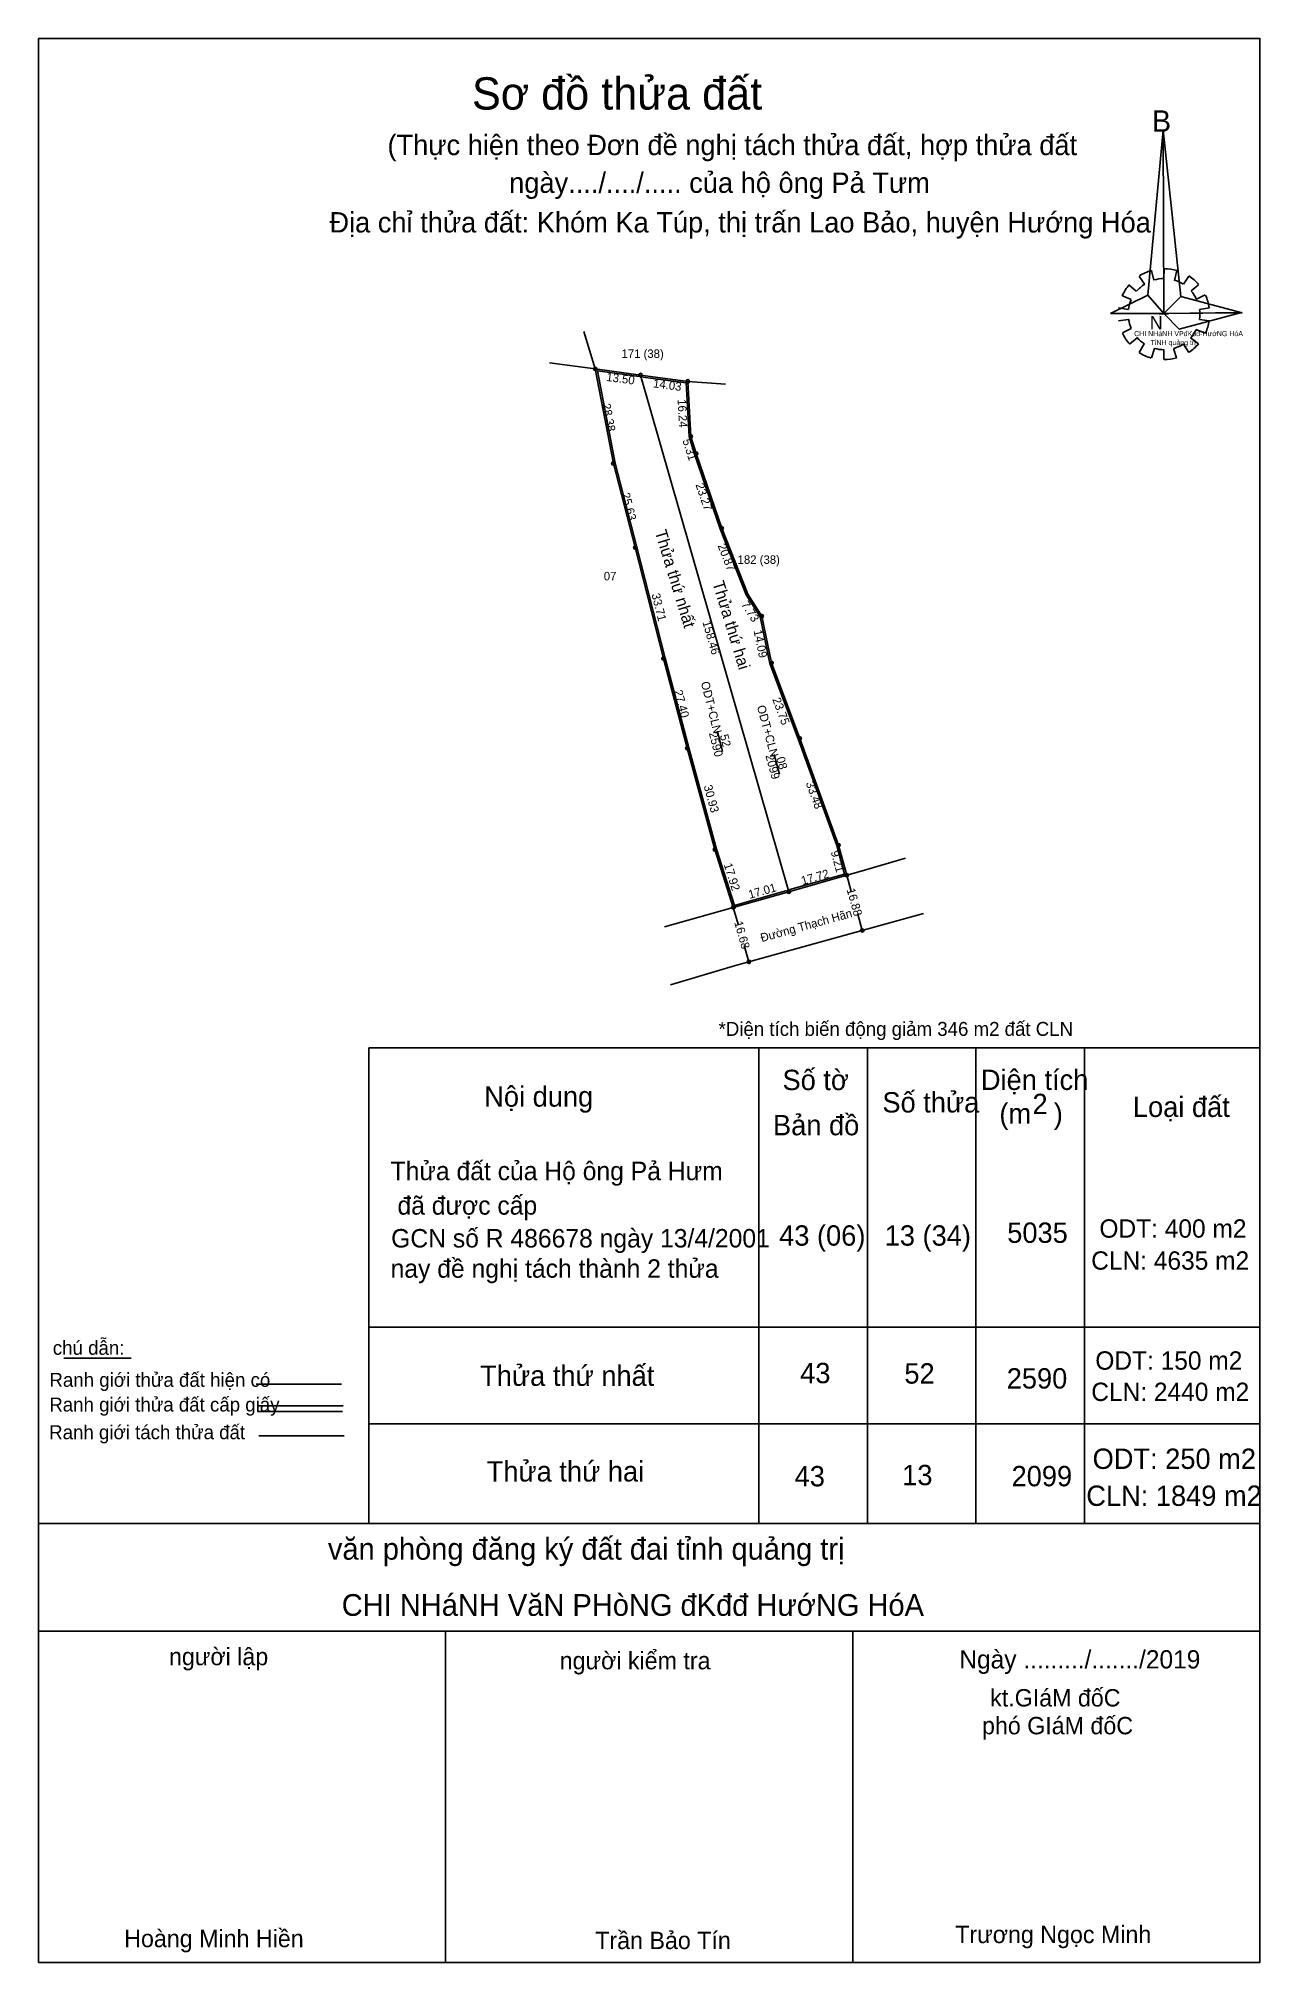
# Model space of a CAD drawing. Extents: x 533202 to 536313, y 1836053 to 1836662.
# Drawn here: x 535026 to 535386, y 1836095 to 1836662 of the extents above; entities that cross this region are included whole.
import ezdxf

# ---------------------------------------------------------------- set-up
doc = ezdxf.new("R2010")
doc.units = 0
for name, color, linetype in [('Level 1', 7, 'Continuous'), ('Level 10', 7, 'Continuous'), ('Level 17', 7, 'Continuous'), ('Level 32', 7, 'Continuous'), ('Level 40', 7, 'Continuous'), ('Level 5', 7, 'Continuous'), ('Level 6', 7, 'Continuous'), ('Level 63', 7, 'Continuous'), ('Level 7', 7, 'Continuous')]:
    doc.layers.add(name, color=color, linetype=linetype)

msp = doc.modelspace()

# ---------------------------------------------------------------- texts
at = {"layer": 'Level 1'}
for s, height, p in [('Sơ đồ thửa đất', 9.5201, (535153.35, 1836640.89)), ('B', 6.34, (535353.75, 1836634.33)), ('CHI NHáNH VPđKđđ-HướNG HóA', 1.4995, (535348.51, 1836574.09)), ('N', 3.96, (535353.11, 1836576.09)), ('TỉNH quảng trị', 1.5, (535353.35, 1836571.45)), ('văn phòng đăng ký đất đai tỉnh quảng trị', 6.4001, (535110.87, 1836213.37)), ('CHI NHáNH VăN PHòNG đKđđ HướNG HóA', 6.3998, (535114.95, 1836196.81)), ('người lập', 5.12, (535064.03, 1836182.25)), ('người kiểm tra', 5.1199, (535179.19, 1836181.05)), ('kt.GIáM đốC', 5.1199, (535306.07, 1836170.09)), ('phó GIáM đốC', 5.1199, (535303.67, 1836161.89)), ('Hoàng Minh Hiền', 5.1199, (535050.83, 1836099.13)), ('Trần Bảo Tín', 5.12, (535189.67, 1836098.57)), ('Trương Ngọc Minh', 5.1199, (535295.79, 1836100.33))]:
    msp.add_text(s, height=height, dxfattribs=at).set_placement(p)
at = {"layer": 'Level 10'}
for s, height, rotation, p in [('Thửa thứ nhất', 3.5, 286.9673, (535207.2, 1836516.42)), ('Thửa thứ hai', 3.5, 286.9673, (535224.17, 1836501.37)), ('ODT+CLN', 2.5, 284.0256, (535220.79, 1836471.97)), ('ODT+CLN', 2.5, 284.9708, (535237.31, 1836464.92)), ('2590', 2.5, 284.0256, (535223.16, 1836457.06)), ('2099', 2.5, 284.9708, (535239.83, 1836450.4)), ('08', 2.5, 284.9708, (535243.02, 1836449.71))]:
    msp.add_text(s, height=height, rotation=rotation, dxfattribs=at).set_placement(p)
at = {"layer": 'Level 32'}
for s, p in [('171 (38)', (535197.41, 1836567.67)), ('182 (38)', (535231.64, 1836506.96)), ('07', (535192.19, 1836502.1))]:
    msp.add_text(s, height=2.5, dxfattribs=at).set_placement(p)
msp.add_text('52', height=2.5, rotation=284.0256, dxfattribs=at).set_placement((535226.39, 1836456.38))
at = {"layer": 'Level 6'}
for s, height, p in [('*Diện tích biến động giảm 346 m2 đất CLN', 4.11, (535226.02, 1836367.8)), ('Số tờ', 6, (535244.87, 1836351.81)), ('Diện tích', 6, (535303.35, 1836351.85)), ('Nội dung', 6, (535156.95, 1836346.93)), ('Số thửa', 6, (535274.31, 1836345.21)), ('(m   )', 6, (535308.79, 1836341.89)), ('2', 6, (535318.55, 1836344.73)), ('Loại đất', 6, (535348.15, 1836343.89)), ('Bản đồ', 6, (535242.07, 1836338.49)), ('Thửa đất của Hộ ông Pả Hưm', 5.44, (535129.35, 1836325.25)), (' đã được cấp ', 5.44, (535129.35, 1836315.09)), ('ODT: 400 m2', 5.4, (535338.28, 1836308.31)), ('GCN số R 486678 ngày 13/4/2001', 5.44, (535129.51, 1836305.41)), ('43 (06)', 6, (535243.88, 1836305.95)), ('13 (34)', 6, (535274.99, 1836305.95)), ('5035', 6, (535311.11, 1836306.77)), ('nay đề nghị tách thành 2 thửa', 5.44, (535129.35, 1836296.49)), ('CLN: 4635 m2', 5.4, (535335.86, 1836298.87)), ('chú dẫn:', 4.115, (535029.79, 1836273.77)), ('ODT: 150 m2', 5.4, (535337.07, 1836269.39)), ('Ranh giới thửa đất hiện có ', 4.1146, (535028.79, 1836264.33)), ('Thửa thứ nhất', 6, (535155.75, 1836264.61)), ('43', 6, (535250.08, 1836265.4)), ('52', 6, (535280.79, 1836265.28)), ('2590', 6, (535310.96, 1836263.82)), ('CLN: 2440 m2', 5.4, (535335.88, 1836260.16)), ('Ranh giới thửa đất cấp giấy', 4.1146, (535028.75, 1836257.05)), ('Ranh giới tách thửa đất', 4.1146, (535028.71, 1836248.89)), ('ODT: 250 m2', 6, (535336.27, 1836240.13)), ('Thửa thứ hai', 6, (535157.67, 1836236.41)), ('43', 6, (535248.44, 1836234.99)), ('13', 6, (535280.15, 1836235.33)), ('2099', 6, (535312.39, 1836235.01)), ('CLN: 1849 m2', 6, (535334.41, 1836229.23)), ('Ngày ........./......./2019', 5.4, (535296.99, 1836181.29))]:
    msp.add_text(s, height=height, dxfattribs=at).set_placement(p)
at = {"layer": 'Level 63'}
for s, rotation, p in [('13.50', 352.3801, (535192.82, 1836560.91)), ('14.03', 352.3838, (535206.62, 1836559.02)), ('28.38', 280.8466, (535191.67, 1836554)), ('16.24', 272.9998, (535213.95, 1836555.44)), ('5.31', 287.7529, (535215.34, 1836543.36)), ('23.27', 288.8787, (535219.2, 1836530.28)), ('25.63', 284.6218, (535197.34, 1836527.6)), ('20.87', 291.4751, (535225.69, 1836512.35)), ('33.71', 284.2176, (535206.23, 1836497.96)), ('7.73', 302.5793, (535232.57, 1836495)), ('158.46', 286.001, (535221.24, 1836489.79)), ('14.09', 281.7567, (535236.31, 1836487.24)), ('27.40', 284.8883, (535212.87, 1836469.45)), ('23.75', 290.5024, (535241.81, 1836467.04)), ('30.93', 285.2762, (535221.62, 1836441.43)), ('33.48', 289.9451, (535251.7, 1836442.3)), ('9.21', 285.1678, (535259.05, 1836422.06)), ('17.92', 287.6058, (535227.51, 1836418.29)), ('17.72', 15.8166, (535250.76, 1836412.27)), ('17.01', 15.8343, (535235.2, 1836408.19)), ('16.88', 285.8275, (535263.74, 1836410.93)), ('Đường Thạch Hãn', 15.4964, (535238.77, 1836395.44)), ('16.68', 285.8275, (535230.62, 1836401.25))]:
    msp.add_text(s, height=2.5, rotation=rotation, dxfattribs=at).set_placement(p)
at = {"layer": 'Level 7'}
for s, p in [('(Thực hiện theo Đơn đề nghị tách thửa đất, hợp thửa đất ', (535128.43, 1836627.45)), ('ngày..../..../..... của hộ ông Pả Tưm', (535164.3, 1836616.33)), ('Địa chỉ thửa đất: Khóm Ka Túp, thị trấn Lao Bảo, huyện Hướng Hóa', (535111.31, 1836604.65))]:
    msp.add_text(s, height=6, dxfattribs=at).set_placement(p)

# ---------------------------------------------------------------- linework, layer by layer
at = {"layer": 'Level 1'}
for p, q in [((535351.6, 1836589.42), (535350.03, 1836591.79)), ((535353.61, 1836593.43), (535354.3, 1836590.6)), ((535357.27, 1836591.06), (535357.36, 1836593.97)), ((535361.11, 1836593.43), (535360.41, 1836590.51)), ((535363.03, 1836589.42), (535364.6, 1836591.79)), ((535347.67, 1836584.87), (535345.05, 1836585.96)), ((535346.97, 1836589.24), (535349.16, 1836587.33)), ((535367.48, 1836589.24), (535365.3, 1836587.42)), ((535366.87, 1836584.96), (535369.49, 1836586.23)), ((535343.92, 1836582.41), (535346.8, 1836581.95)), ((535355.87, 1836580.68), (535358.67, 1836580.68)), ((535370.71, 1836582.41), (535367.74, 1836581.95)), ((535346.8, 1836579.04), (535343.92, 1836578.58)), ((535345.05, 1836575.03), (535347.67, 1836576.31)), ((535369.57, 1836574.94), (535366.7, 1836576.03)), ((535367.74, 1836579.04), (535370.71, 1836578.58)), ((535370.71, 1836579.68), (535370.71, 1836579.68)), ((535370.71, 1836579.68), (535370.71, 1836579.68)), ((535349.42, 1836573.57), (535347.15, 1836571.75)), ((535350.03, 1836569.29), (535351.51, 1836571.84)), ((535354.48, 1836570.48), (535353.61, 1836567.65)), ((535357.27, 1836567.2), (535357.27, 1836570.02)), ((535360.15, 1836570.48), (535361.02, 1836567.74)), ((535364.6, 1836569.29), (535363.03, 1836571.75)), ((535365.12, 1836573.57), (535367.48, 1836571.84)), ((535203.74, 1836562.03), (535216.48, 1836560.33)), ((535216.48, 1836560.33), (535217.31, 1836544.46)), ((535217.31, 1836544.46), (535218.96, 1836539.33)), ((535218.96, 1836539.33), (535226.49, 1836517.3)), ((535226.49, 1836517.3), (535234.15, 1836497.82)), ((535234.15, 1836497.82), (535238.29, 1836491.35)), ((535238.29, 1836491.35), (535241.15, 1836477.61)), ((535241.15, 1836477.61), (535249.48, 1836455.33)), ((535249.48, 1836455.33), (535260.89, 1836423.88)), ((535260.89, 1836423.88), (535263.17, 1836415.49)), ((535263.17, 1836415.49), (535247.07, 1836410.93)), ((535122.93, 1836364.23), (535385.57, 1836364.23)), ((535122.93, 1836364.23), (535122.93, 1836224.04)), ((535237.9, 1836364.23), (535237.9, 1836224.04)), ((535269.9, 1836364.23), (535269.9, 1836224.04)), ((535301.9, 1836364.23), (535301.9, 1836224.04)), ((535333.9, 1836364.23), (535333.9, 1836224.04)), ((535122.93, 1836281.96), (535385.57, 1836281.96)), ((535122.93, 1836253.4), (535385.76, 1836253.4)), ((535025.56, 1836224.05), (535385.56, 1836224.05)), ((535122.93, 1836224.04), (535385.57, 1836224.04)), ((535025.56, 1836220.96), (535025.56, 1836094.61)), ((535025.56, 1836192.31), (535385.56, 1836192.31)), ((535145.56, 1836192.31), (535145.56, 1836094.61)), ((535265.56, 1836192.31), (535265.56, 1836094.61))]:
    msp.add_line(p, q, dxfattribs=at)
for points in [[(535025.56, 1836094.61), (535025.56, 1836661.8), (535385.56, 1836661.8), (535385.56, 1836094.61)], [(535025.56, 1836094.61), (535025.56, 1836661.8), (535385.56, 1836661.8), (535385.56, 1836094.61)], [(535357.1, 1836634.78), (535357.27, 1836580.77), (535352.56, 1836586.14)], [(535357.1, 1836634.78), (535357.27, 1836580.77), (535362.25, 1836585.78)], [(535341.56, 1836580.77), (535352.56, 1836586.14), (535357.27, 1836580.77)], [(535380.31, 1836580.95), (535357.27, 1836580.77), (535362.25, 1836585.78)], [(535380.13, 1836581.04), (535361.81, 1836576.12), (535357.27, 1836580.77)]]:
    msp.add_lwpolyline(points, close=True, dxfattribs=at)
for centre, major_axis, start_param, end_param in [((535357.32, 1836580.58), (13.46, 0), 1.84956, 2.139009), ((535357.32, 1836580.58), (13.46, 0), 1.279242, 1.563322), ((535357.32, 1836580.58), (13.46, 0), 0.710562, 0.996872), ((535357.32, 1836580.58), (13.46, 0), 2.439582, 2.724002), ((535357.32, 1836580.58), (10.55, 0), 2.133735, 2.444963), ((535357.32, 1836580.58), (10.55, 0), 1.569856, 1.856111), ((535357.32, 1836580.58), (10.55, 0), 1.002709, 1.275562), ((535357.32, 1836580.58), (10.55, 0), 0.426784, 0.706465), ((535357.32, 1836580.58), (13.46, 0), 0.139051, 0.433933), ((535357.32, 1836580.58), (10.55, 0), 2.723685, 3.015158), ((535357.32, 1836580.58), (10.55, 0), 6.135584, 6.416185), ((535357.32, 1836580.58), (13.46, 0), 3.569886, 3.856919), ((535357.32, 1836580.58), (10.55, 0), 3.2823, 3.561051), ((535357.32, 1836580.58), (10.55, 0), 5.561373, 5.839514), ((535357.32, 1836580.58), (13.46, 0), 5.852303, 6.138396), ((535357.32, 1836580.58), (10.55, 0), 3.860776, 4.132583), ((535357.24, 1836580.5), (13.46, 0), 4.147091, 4.436593), ((535357.32, 1836580.58), (10.55, 0), 4.438547, 4.71314), ((535357.32, 1836580.58), (10.55, 0), 4.990871, 5.289332), ((535357.32, 1836580.58), (13.46, 0), 5.285614, 5.567987), ((535357.32, 1836580.58), (13.46, 0), 4.71301, 4.997611)]:
    msp.add_ellipse(centre, major_axis=major_axis, ratio=0.995001, start_param=start_param, end_param=end_param, dxfattribs=at)
at = {"layer": 'Level 10'}
for p, q in [((535186.31, 1836575.5), (535189.67, 1836564.42)), ((535189.67, 1836564.42), (535176.21, 1836566.25)), ((535189.67, 1836564.42), (535203.05, 1836562.63)), ((535190.29, 1836563.83), (535202.66, 1836562.18)), ((535195.5, 1836536.66), (535190.29, 1836563.83)), ((535203.05, 1836562.63), (535246.73, 1836410.31)), ((535203.05, 1836562.63), (535216.96, 1836560.77)), ((535216.96, 1836560.77), (535228.1, 1836559.9)), ((535201.96, 1836511.87), (535195.5, 1836536.66)), ((535210.24, 1836479.2), (535201.96, 1836511.87)), ((535217.28, 1836452.72), (535210.24, 1836479.2)), ((535225.68, 1836457.62), (535227.19, 1836451.62)), ((535225.43, 1836422.89), (535217.28, 1836452.72)), ((535242.44, 1836450.77), (535244, 1836444.93)), ((535230.7, 1836406.28), (535225.43, 1836422.89)), ((535246.11, 1836410.65), (535230.7, 1836406.28))]:
    msp.add_line(p, q, dxfattribs=at)
at = {"layer": 'Level 17'}
msp.add_line((535032.99, 1836272.81), (535052.87, 1836272.81), dxfattribs=at)
at = {"layer": 'Level 40'}
for p, q in [((535189.67, 1836564.42), (535195.01, 1836536.55)), ((535216.96, 1836560.77), (535217.81, 1836544.55)), ((535217.81, 1836544.55), (535219.43, 1836539.49)), ((535195.01, 1836536.55), (535201.48, 1836511.75)), ((535219.43, 1836539.49), (535226.96, 1836517.47)), ((535226.96, 1836517.47), (535234.6, 1836498.05)), ((535201.48, 1836511.75), (535209.76, 1836479.07)), ((535234.6, 1836498.05), (535238.76, 1836491.54)), ((535238.76, 1836491.54), (535241.63, 1836477.75)), ((535209.76, 1836479.07), (535216.8, 1836452.59)), ((535241.63, 1836477.75), (535249.95, 1836455.5)), ((535249.95, 1836455.5), (535261.37, 1836424.03)), ((535216.8, 1836452.59), (535224.95, 1836422.75)), ((535224.95, 1836422.75), (535230.37, 1836405.67)), ((535261.37, 1836424.03), (535263.78, 1836415.14))]:
    msp.add_line(p, q, dxfattribs=at)
for points in [[(535263.78, 1836415.14), (535267.35, 1836416.15), (535281.16, 1836420.18)], [(535230.37, 1836405.67), (535246.73, 1836410.31)], [(535246.73, 1836410.31), (535263.78, 1836415.14)], [(535210.07, 1836399.92), (535230.37, 1836405.67)], [(535286.39, 1836403.89), (535230.99, 1836388.53), (535211.86, 1836382.81)]]:
    msp.add_lwpolyline(points, dxfattribs=at)
at = {"layer": 'Level 5'}
msp.add_lwpolyline([(535025.59, 1836661.85), (535385.59, 1836661.85), (535385.59, 1836094.65), (535025.59, 1836094.65)], close=True, dxfattribs=at)
at = {"layer": 'Level 6'}
for p, q in [((535089.75, 1836265.13), (535114.83, 1836265.13)), ((535090.15, 1836258.73), (535115.39, 1836258.73)), ((535090.15, 1836257.05), (535115.19, 1836257.05))]:
    msp.add_line(p, q, dxfattribs=at)
at = {"layer": 'Level 63'}
for p, q in [((535265.14, 1836410.34), (535263.78, 1836415.14)), ((535231.85, 1836400.44), (535230.37, 1836405.67)), ((535268.38, 1836398.9), (535267.03, 1836403.68)), ((535234.92, 1836389.62), (535233.55, 1836394.45)), ((535090.51, 1836249.85), (535115.71, 1836249.85))]:
    msp.add_line(p, q, dxfattribs=at)
for centre in [(535189.67, 1836564.42), (535203.05, 1836562.63), (535216.96, 1836560.77), (535217.81, 1836544.55), (535195.01, 1836536.55), (535219.43, 1836539.49), (535226.96, 1836517.47), (535201.48, 1836511.75), (535238.76, 1836491.54), (535209.76, 1836479.07), (535241.63, 1836477.75), (535249.95, 1836455.5), (535216.8, 1836452.59), (535224.95, 1836422.75), (535261.37, 1836424.03), (535246.73, 1836410.31), (535263.78, 1836415.14), (535263.78, 1836415.14), (535230.37, 1836405.67), (535268.38, 1836398.9), (535234.92, 1836389.62)]:
    msp.add_circle(centre, 0.5, dxfattribs=at)

msp.set_redraw_order([(e.dxf.handle, doc.entitydb.next_handle()) for e in msp.query("TEXT MTEXT ATTDEF DIMENSION ARC_DIMENSION")])  # texts and dimensions are drawn at this point

doc.saveas('drawing.dxf')
